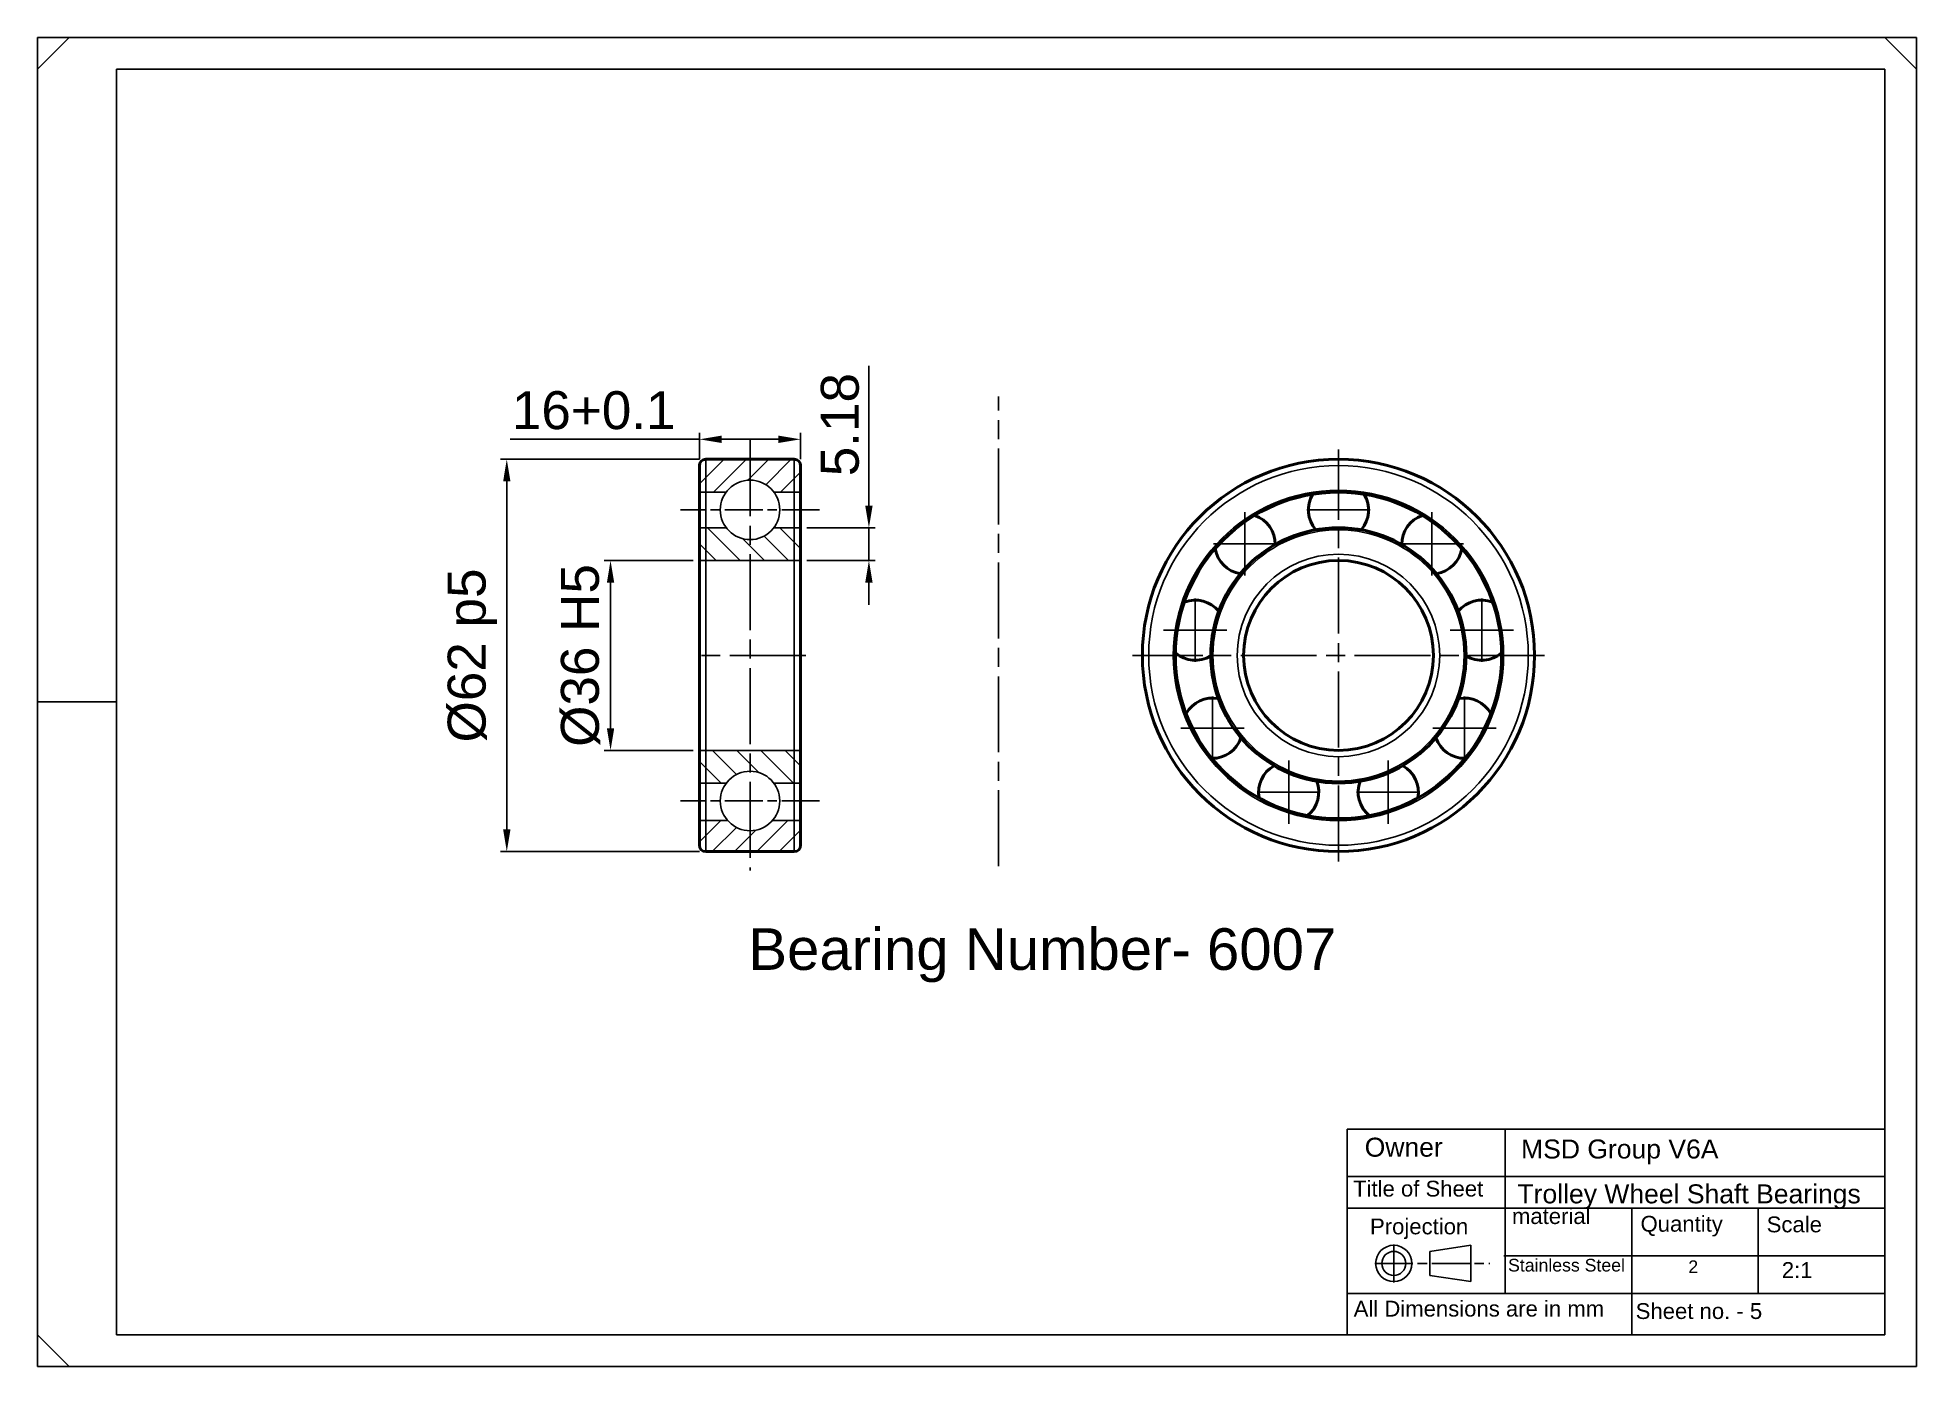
# Model space of a CAD drawing. Header units: millimetres. Extents: x -15074 to 21675, y -7568 to 6574.
# Drawn here: x -5386.6 to -5089.6, y 3465.1 to 3675.1 of the extents above; entities that cross this region are included whole.
import ezdxf

# ---------------------------------------------------------------- set-up
doc = ezdxf.new("R2010")
doc.units = ezdxf.units.MM
doc.linetypes.add('AM_ISO08W050', pattern=[18, 12, -1.5, 3, -1.5])
doc.linetypes.add('AM_ISO08W050x2', pattern=[9, 6, -0.75, 1.5, -0.75])
for name, color, linetype, lineweight in [('AM_0', 7, 'Continuous', 50), ('AM_4', 92, 'Continuous', 25), ('AM_5', 250, 'Continuous', 25), ('AM_7', 142, 'AM_ISO08W050', 25), ('AM_8', 1, 'Continuous', 25)]:
    doc.layers.add(name, color=color, linetype=linetype, lineweight=lineweight)
doc.styles.get("Standard").update_dxf_attribs({"font": 'arial.ttf'})
doc.dimstyles.new('AM_ISO$0', dxfattribs={"dimtxt": 3.5, "dimasz": 3.5, "dimexe": 1, "dimexo": 1, "dimgap": 1.5, "dimtad": 1, "dimdsep": 46, "dimtxsty": 'Standard', "dimcen": 0, "dimclrd": 256, "dimclre": 256, "dimclrt": 250, "dimadec": 0, "dimazin": 2, "dimtp": 0.1, "dimtm": 0.1, "dimtfac": 0.71, "dimtdec": 3, "dimtmove": 0, "dimatfit": 3, "dimfxl": 1, "dimlwd": -1, "dimlwe": -1, "dimarcsym": 1})
pattern_1 = [(45, (-9293.073, 1909.164), (-1.767767, 1.767767), [])]
pattern_2 = [(135, (-9293.073, 1909.164), (-1.9091883, -1.9091883), [])]

msp = doc.modelspace()

# ---------------------------------------------------------------- texts
at = {"attachment_point": 1}
for s, width, gutter_width, heights, insert, char_height in [('Bearing Number- 6007', 363.79611, 32.883, [0], (-5274.21, 3534.302), 6.57665), (' Owner', 21.09069, 6.25, [0], (-5177.94, 3501.209), 3), ('MSD Group V6A', 46.97471, 6.25, [0], (-5152.056, 3500.922), 3), ('Title of Sheet', 22.81629, 6.25, [0], (-5178.611, 3494.409), 2.5), ('Trolley Wheel Shaft Bearings', 62.15367, 6.25, [0], (-5152.631, 3493.834), 3), ('material', 18.93235, 6.25, [0], (-5153.494, 3490.065), 2.5), ('Projection', 22.90111, 12.5, [0], (-5175.937, 3488.439), 2.5), ('Quantity', 16.77668, 6.25, [0], (-5133.171, 3488.853), 2.5), ('Scale', 17.25601, 6.25, [0], (-5113.23, 3488.757), 2.5), ('Stainless Steel', 18.27824, 6.25, [0], (-5154.115, 3482.063), 2), ('2', 18.35806, 6.25, [0], (-5125.62, 3481.823), 2), ('\\pxi-3,l4,t4;2:1', 17.0613, 6.25, [0], (-5113.339, 3481.553), 2.5), ('All Dimensions are in mm', 48.26912, 6.25, [0], (-5178.515, 3475.443), 2.5), ('Sheet no. - 5', 36.3335, 6.25, [0.905], (-5133.937, 3475.06), 2.5)]:
    msp.add_mtext_dynamic_manual_height_columns(s, width=width, gutter_width=gutter_width, heights=heights, dxfattribs=dict(at, insert=insert, char_height=char_height))

# ---------------------------------------------------------------- blocks, each defined once
blk = doc.blocks.new('1_SKF_6206_PART3_1_0_in_SKF_6206_2')
at = {"layer": 'AM_0'}
for start, end in [(358.749, 70.9504), (189.0496, 261.251)]:
    blk.add_arc((-14.78, 17.62), 4.76, start, end, dxfattribs=at)
at = {"layer": 'AM_7'}
for p, q in [((-14.78, 12.62), (-14.78, 22.62)), ((-19.78, 17.62), (-9.78, 17.62))]:
    blk.add_line(p, q, dxfattribs=at)
blk = doc.blocks.new('2_SKF_6206_PART3_2_0_in_SKF_6206_2')
at = {"layer": 'AM_0'}
for start, end in [(38.749, 110.9504), (229.0496, 301.251)]:
    blk.add_arc((-22.65, 3.99), 4.76, start, end, dxfattribs=at)
at = {"layer": 'AM_7'}
for p, q in [((-22.65, -1.01), (-22.65, 8.99)), ((-27.65, 3.99), (-17.65, 3.99))]:
    blk.add_line(p, q, dxfattribs=at)
blk = doc.blocks.new('3_SKF_6206_PART3_3_0_in_SKF_6206_2')
at = {"layer": 'AM_0'}
for start, end in [(78.749, 150.9504), (269.0496, 341.251)]:
    blk.add_arc((-19.92, -11.5), 4.76, start, end, dxfattribs=at)
at = {"layer": 'AM_7'}
for p, q in [((-19.92, -16.5), (-19.92, -6.5)), ((-24.92, -11.5), (-14.92, -11.5))]:
    blk.add_line(p, q, dxfattribs=at)
blk = doc.blocks.new('4_SKF_6206_PART3_4_0_in_SKF_6206_2')
at = {"layer": 'AM_0'}
for start, end in [(118.749, 190.9504), (309.0496, 21.251)]:
    blk.add_arc((-7.87, -21.61), 4.76, start, end, dxfattribs=at)
at = {"layer": 'AM_7'}
for p, q in [((-7.87, -26.61), (-7.87, -16.61)), ((-12.87, -21.61), (-2.87, -21.61))]:
    blk.add_line(p, q, dxfattribs=at)
blk = doc.blocks.new('5_SKF_6206_PART3_5_0_in_SKF_6206_2')
at = {"layer": 'AM_0'}
for start, end in [(349.0496, 61.251), (158.749, 230.9504)]:
    blk.add_arc((7.87, -21.61), 4.76, start, end, dxfattribs=at)
at = {"layer": 'AM_7'}
for p, q in [((7.87, -26.61), (7.87, -16.61)), ((2.87, -21.61), (12.87, -21.61))]:
    blk.add_line(p, q, dxfattribs=at)
blk = doc.blocks.new('6_SKF_6206_PART3_6_0_in_SKF_6206_2')
at = {"layer": 'AM_0'}
for start, end in [(29.0496, 101.251), (198.749, 270.9504)]:
    blk.add_arc((19.92, -11.5), 4.76, start, end, dxfattribs=at)
at = {"layer": 'AM_7'}
for p, q in [((19.92, -16.5), (19.92, -6.5)), ((14.92, -11.5), (24.92, -11.5))]:
    blk.add_line(p, q, dxfattribs=at)
blk = doc.blocks.new('7_SKF_6206_PART3_7_0_in_SKF_6206_2')
at = {"layer": 'AM_0'}
for start, end in [(69.0496, 141.251), (238.749, 310.9504)]:
    blk.add_arc((22.65, 3.99), 4.76, start, end, dxfattribs=at)
at = {"layer": 'AM_7'}
for p, q in [((22.65, -1.01), (22.65, 8.99)), ((17.65, 3.99), (27.65, 3.99))]:
    blk.add_line(p, q, dxfattribs=at)
blk = doc.blocks.new('8_SKF_6206_PART3_8_0_in_SKF_6206_2')
at = {"layer": 'AM_0'}
for start, end in [(109.0496, 181.251), (278.749, 350.9504)]:
    blk.add_arc((14.78, 17.62), 4.76, start, end, dxfattribs=at)
at = {"layer": 'AM_7'}
for p, q in [((14.78, 12.62), (14.78, 22.62)), ((9.78, 17.62), (19.78, 17.62))]:
    blk.add_line(p, q, dxfattribs=at)
blk = doc.blocks.new('9_SKF_6206_PART3_9_0_in_SKF_6206_2')
at = {"layer": 'AM_0'}
for start, end in [(149.04964387, 221.2509816), (318.7490184, 30.95035613)]:
    blk.add_arc((0, 23), 4.7625, start, end, dxfattribs=at)
at = {"layer": 'AM_7'}
blk.add_line((-5.000625, 23), (5.000625, 23), dxfattribs=at)
blk = doc.blocks.new('10_SKF_6206_PART2_0_in_SKF_6206_2')
at = {"layer": 'AM_0'}
for radius in [31, 25.78]:
    blk.add_circle((0, 0), radius, dxfattribs=at)
at = {"layer": 'AM_4'}
for radius in [30, 26.11]:
    blk.add_circle((0, 0), radius, dxfattribs=at)
at = {"layer": 'AM_7'}
for p, q in [((0, -32.55), (0, 32.55)), ((-32.55, 0), (32.55, 0))]:
    blk.add_line(p, q, dxfattribs=at)
blk = doc.blocks.new('11_SKF_6206_PART1_0_in_SKF_6206_2')
at = {"layer": 'AM_0'}
for radius in [20.18, 15]:
    blk.add_circle((0, 0), radius, dxfattribs=at)
at = {"layer": 'AM_4'}
for radius in [19.85, 16]:
    blk.add_circle((0, 0), radius, dxfattribs=at)
blk = doc.blocks.new('6_SKF_6206_PART2_0_in_SKF_6206_0')
at = {"layer": 'AM_0'}
for p, q in [((0, 30), (0, -30)), ((15, 31), (1, 31)), ((16, 30), (16, -30)), ((1, -31), (15, -31))]:
    blk.add_line(p, q, dxfattribs=at)
for centre, start, end in [((1, 30), 90, 180), ((15, 30), 0, 90), ((1, -30), 180, 270), ((15, -30), 270, 360)]:
    blk.add_arc(centre, 1, start, end, dxfattribs=at)
at = {"layer": 'AM_4'}
for p, q in [((1, 31), (1, -31)), ((15, 31), (15, -31))]:
    blk.add_line(p, q, dxfattribs=at)
at = {"layer": 'AM_7'}
blk.add_line((-0.8, 0), (16.8, 0), dxfattribs=at)
blk = doc.blocks.new('*D357')
at = {"layer": 'AM_5', "linetype": 'ByBlock', "transparency": 16777216}
for p, q in [((-5282.94, 3592.42), (-5296.99, 3592.42)), ((-5295.99, 3588.92), (-5295.99, 3565.92)), ((-5282.94, 3562.42), (-5296.99, 3562.42))]:
    blk.add_line(p, q, dxfattribs=at)
at = {"layer": 'AM_5', "transparency": 16777216}
for points in [[(-5296.57, 3588.92), (-5295.41, 3588.92), (-5295.99, 3592.42)], [(-5296.57, 3565.92), (-5295.41, 3565.92), (-5295.99, 3562.42)]]:
    blk.add_solid(points, dxfattribs=at)
at = {"layer": 'Defpoints', "color": 0, "transparency": 16777216}
for p in [(-5281.94, 3592.42), (-5295.99, 3562.42), (-5281.94, 3562.42)]:
    blk.add_point(p, dxfattribs=at)
at = {"layer": 'AM_5', "color": 7, "transparency": 16777216, "insert": (-5300.72, 3577.42), "char_height": 6, "attachment_point": 5, "rotation": 90}
blk.add_mtext('%%C36{\\C250;{}{\\C250; H5}{{}}}', dxfattribs=at)
blk = doc.blocks.new('*D358')
at = {"layer": 'AM_5', "linetype": 'ByBlock', "transparency": 16777216}
for p, q in [((-5281.94, 3608.42), (-5313.39, 3608.42)), ((-5312.39, 3604.92), (-5312.39, 3549.92)), ((-5281.94, 3546.42), (-5313.39, 3546.42))]:
    blk.add_line(p, q, dxfattribs=at)
at = {"layer": 'AM_5', "transparency": 16777216}
for points in [[(-5312.97, 3604.92), (-5311.81, 3604.92), (-5312.39, 3608.42)], [(-5312.97, 3549.92), (-5311.81, 3549.92), (-5312.39, 3546.42)]]:
    blk.add_solid(points, dxfattribs=at)
at = {"layer": 'Defpoints', "color": 0, "transparency": 16777216}
for p in [(-5280.94, 3608.42), (-5312.39, 3546.42), (-5280.94, 3546.42)]:
    blk.add_point(p, dxfattribs=at)
at = {"layer": 'AM_5', "color": 7, "transparency": 16777216, "insert": (-5317.83, 3577.42), "char_height": 6, "attachment_point": 5, "rotation": 90}
blk.add_mtext('%%C62{\\C250;{}{\\C250; p5}{{}}}', dxfattribs=at)
blk = doc.blocks.new('*D359')
at = {"layer": 'AM_5', "linetype": 'ByBlock', "transparency": 16777216}
for p, q in [((-5281.94, 3611.58), (-5311.86, 3611.58)), ((-5281.94, 3608.42), (-5281.94, 3612.58)), ((-5269.44, 3611.58), (-5278.44, 3611.58)), ((-5265.94, 3608.42), (-5265.94, 3612.58))]:
    blk.add_line(p, q, dxfattribs=at)
at = {"layer": 'AM_5', "transparency": 16777216}
for points in [[(-5278.44, 3612.16), (-5278.44, 3611), (-5281.94, 3611.58)], [(-5269.44, 3612.16), (-5269.44, 3611), (-5265.94, 3611.58)]]:
    blk.add_solid(points, dxfattribs=at)
at = {"layer": 'Defpoints', "color": 0, "transparency": 16777216}
for p in [(-5281.94, 3611.58), (-5281.94, 3607.42), (-5265.94, 3607.42)]:
    blk.add_point(p, dxfattribs=at)
at = {"layer": 'AM_5', "color": 7, "transparency": 16777216, "insert": (-5298.65, 3616.14), "char_height": 6, "attachment_point": 5}
blk.add_mtext('16+0.1', dxfattribs=at)
blk = doc.blocks.new('*D360')
at = {"layer": 'AM_5', "linetype": 'ByBlock', "transparency": 16777216}
for p, q in [((-5255.15, 3601.1), (-5255.15, 3623.2)), ((-5264.94, 3597.6), (-5254.15, 3597.6)), ((-5255.15, 3592.42), (-5255.15, 3597.6)), ((-5264.94, 3592.42), (-5254.15, 3592.42)), ((-5255.15, 3588.92), (-5255.15, 3585.42))]:
    blk.add_line(p, q, dxfattribs=at)
at = {"layer": 'AM_5', "transparency": 16777216}
for points in [[(-5255.73, 3601.1), (-5254.56, 3601.1), (-5255.15, 3597.6)], [(-5255.73, 3588.92), (-5254.56, 3588.92), (-5255.15, 3592.42)]]:
    blk.add_solid(points, dxfattribs=at)
at = {"layer": 'Defpoints', "color": 0, "transparency": 16777216}
for p in [(-5265.94, 3597.6), (-5255.15, 3597.6), (-5265.94, 3592.42)]:
    blk.add_point(p, dxfattribs=at)
at = {"layer": 'AM_5', "color": 7, "transparency": 16777216, "insert": (-5259.71, 3613.9), "char_height": 6, "attachment_point": 5, "rotation": 90}
blk.add_mtext('5.18', dxfattribs=at)

# ---------------------------------------------------------------- dimensions: what is measured, and where the dimension line sits
at = {"layer": 'AM_5'}
for base, p1, p2, angle, text, override, picture, middle in [((-5255.146, 3597.605), (-5265.938, 3592.425), (-5265.938, 3597.605), 90, '5.18', {"dimtxt": 6, "dimpost": '', "dimclrt": 7}, '*D360', (-5259.71, 3613.903)), ((-5281.938, 3611.58), (-5265.938, 3607.425), (-5281.938, 3607.425), 180, '16+0.1', {"dimtxt": 6, "dimpost": '', "dimclrt": 7}, '*D359', (-5298.647, 3616.143)), ((-5312.389, 3546.425), (-5280.938, 3608.425), (-5280.938, 3546.425), 90, '%%C62{\\C250;{}{\\C250; p5}{{}}}', {"dimtxt": 6, "dimclrt": 7, "dimtp": 0.1, "dimtm": 0.1, "dimtdec": 3, "dimtzin": 8}, '*D358', (-5317.832, 3577.425))]:
    dim = msp.add_linear_dim(base=base, p1=p1, p2=p2, angle=angle, text=text, dimstyle='AM_ISO$0', override=override, dxfattribs=at)
    dim.commit()
    dim.dimension.update_dxf_attribs({"geometry": picture, "text_midpoint": middle})
dim = msp.add_linear_dim(base=(-5295.991, 3562.425), p1=(-5281.938, 3592.425), p2=(-5281.938, 3562.425), angle=90, text='%%C36{\\C250;{}{\\C250; H5}{{}}}', dimstyle='AM_ISO$0', override={"dimtxt": 6, "dimclrt": 7}, dxfattribs=at)
dim.commit()
dim.dimension.update_dxf_attribs({"geometry": '*D357', "text_midpoint": (-5295.991, 3577.425), "dimtype": 160})

# ---------------------------------------------------------------- hatches: boundary and pattern name
at = {"layer": 'AM_8', "true_color": 0x000000}
h = msp.add_hatch(dxfattribs=at)
h.set_pattern_fill('_U', color=18, scale=2.5, angle=45, style=0, pattern_type=0)
h.set_pattern_definition(pattern_1)
edge = h.paths.add_edge_path()
edge.add_arc((-5280.938, 3607.425), 1, 450, 540, ccw=False)
edge.add_line((-5280.938, 3608.425), (-5266.938, 3608.425))
edge.add_arc((-5266.938, 3607.425), 1, 360, 450, ccw=False)
edge.add_line((-5265.938, 3607.425), (-5265.938, 3603.2))
edge.add_line((-5265.938, 3603.2), (-5270.145, 3603.2))
edge.add_arc((-5273.938, 3600.425), 4.7, 396.18721, 503.81279)
edge.add_line((-5277.731, 3603.2), (-5281.938, 3603.2))
edge.add_line((-5281.938, 3603.2), (-5281.938, 3607.425))
h = msp.add_hatch(dxfattribs=at)
h.set_pattern_fill('_U', color=18, scale=2.7, angle=135, style=0, pattern_type=0)
h.set_pattern_definition(pattern_2)
edge = h.paths.add_edge_path()
edge.add_line((-5281.938, 3597.605), (-5277.698, 3597.605))
edge.add_arc((-5273.938, 3600.425), 4.7, 216.8699, 323.1301)
edge.add_line((-5270.178, 3597.605), (-5265.938, 3597.605))
edge.add_line((-5265.938, 3597.605), (-5265.938, 3592.425))
edge.add_line((-5265.938, 3592.425), (-5281.938, 3592.425))
edge.add_line((-5281.938, 3592.425), (-5281.938, 3597.605))
h = msp.add_hatch(dxfattribs=at)
h.set_pattern_fill('_U', color=18, scale=2.7, angle=135, style=0, pattern_type=0)
h.set_pattern_definition(pattern_2)
edge = h.paths.add_edge_path()
edge.add_line((-5277.698, 3557.245), (-5281.938, 3557.245))
edge.add_line((-5281.938, 3557.245), (-5281.938, 3562.425))
edge.add_line((-5281.938, 3562.425), (-5265.938, 3562.425))
edge.add_line((-5265.938, 3562.425), (-5265.938, 3557.245))
edge.add_line((-5265.938, 3557.245), (-5270.178, 3557.245))
edge.add_arc((-5273.938, 3554.425), 4.7, 396.8699, 503.1301)
h = msp.add_hatch(dxfattribs=at)
h.set_pattern_fill('_U', color=18, scale=2.5, angle=45, style=0, pattern_type=0)
h.set_pattern_definition(pattern_1)
edge = h.paths.add_edge_path()
edge.add_line((-5281.938, 3547.425), (-5281.938, 3551.316))
edge.add_line((-5281.938, 3551.316), (-5277.463, 3551.316))
edge.add_arc((-5273.938, 3554.425), 4.7, 221.40272, 318.59728)
edge.add_line((-5270.412, 3551.316), (-5265.938, 3551.316))
edge.add_line((-5265.938, 3551.316), (-5265.938, 3547.425))
edge.add_arc((-5266.938, 3547.425), 1, 270, 360, ccw=False)
edge.add_line((-5266.938, 3546.425), (-5280.938, 3546.425))
edge.add_arc((-5280.938, 3547.425), 1, 180, 270, ccw=False)

# ---------------------------------------------------------------- linework, layer by layer
for p, q in [((-5386.562, 3670.065), (-5381.562, 3675.065)), ((-5089.562, 3670.065), (-5094.562, 3675.065)), ((-5374.062, 3670.065), (-5374.062, 3665.065)), ((-5094.562, 3670.065), (-5094.562, 3665.065)), ((-5277.731, 3603.2), (-5281.938, 3603.2)), ((-5265.938, 3603.2), (-5270.145, 3603.2)), ((-5277.698, 3597.605), (-5281.938, 3597.605)), ((-5265.938, 3597.605), (-5270.178, 3597.605)), ((-5265.938, 3592.425), (-5281.938, 3592.425)), ((-5386.562, 3570.065), (-5374.062, 3570.065)), ((-5265.938, 3562.425), (-5281.938, 3562.425)), ((-5277.698, 3557.245), (-5281.938, 3557.245)), ((-5265.938, 3557.245), (-5270.178, 3557.245)), ((-5277.463, 3551.316), (-5281.938, 3551.316)), ((-5265.938, 3551.316), (-5270.412, 3551.316)), ((-5159.99, 3484.205), (-5166.464, 3483.24)), ((-5159.99, 3483.24), (-5159.99, 3484.205)), ((-5172.176, 3481.337), (-5172.176, 3481.337)), ((-5172.176, 3481.337), (-5172.176, 3481.337)), ((-5159.99, 3478.469), (-5166.464, 3479.434)), ((-5159.99, 3479.434), (-5159.99, 3478.469)), ((-5134.562, 3476.565), (-5134.562, 3470.065)), ((-5386.562, 3470.065), (-5381.562, 3465.065))]:
    msp.add_line(p, q)
for points in [[(-5386.562, 3675.065), (-5089.562, 3675.065), (-5089.562, 3465.065), (-5386.562, 3465.065)], [(-5179.562, 3502.565), (-5094.562, 3502.565), (-5094.562, 3470.065), (-5179.562, 3470.065)], [(-5179.562, 3470.065), (-5094.562, 3470.065), (-5094.562, 3495.065), (-5179.562, 3495.065)], [(-5179.562, 3470.065), (-5094.562, 3470.065), (-5094.562, 3490.065), (-5179.562, 3490.065)], [(-5114.562, 3490.065), (-5134.562, 3490.065), (-5134.562, 3476.565), (-5114.562, 3476.565)], [(-5094.562, 3490.065), (-5114.562, 3490.065), (-5114.562, 3476.565), (-5094.562, 3476.565)], [(-5179.562, 3470.065), (-5094.562, 3470.065), (-5094.562, 3476.565), (-5179.562, 3476.565)]]:
    msp.add_lwpolyline(points, close=True)
for points in [[(-5374.062, 3465.065), (-5386.562, 3465.065), (-5386.562, 3675.065), (-5374.062, 3675.065)], [(-5386.562, 3670.065), (-5386.562, 3675.065), (-5089.562, 3675.065), (-5089.562, 3670.065)], [(-5094.562, 3465.065), (-5089.562, 3465.065), (-5089.562, 3675.065), (-5094.562, 3675.065)], [(-5374.062, 3670.065), (-5374.062, 3470.065)], [(-5094.562, 3670.065), (-5374.062, 3670.065)], [(-5094.562, 3670.065), (-5094.562, 3470.065)], [(-5154.562, 3476.565), (-5154.562, 3502.565), (-5094.562, 3502.565), (-5094.562, 3470.065), (-5154.562, 3470.065)], [(-5179.562, 3482.565), (-5179.562, 3470.065), (-5094.562, 3470.065), (-5094.562, 3482.565), (-5154.782, 3482.565)], [(-5166.464, 3483.24), (-5166.464, 3481.337)], [(-5166.464, 3479.434), (-5166.464, 3481.337)], [(-5159.99, 3481.337), (-5159.99, 3483.24)], [(-5159.99, 3481.337), (-5159.99, 3479.434)], [(-5386.562, 3470.065), (-5386.562, 3465.065), (-5089.562, 3465.065), (-5089.562, 3470.065)], [(-5094.562, 3470.065), (-5374.062, 3470.065)]]:
    msp.add_lwpolyline(points)
for centre, radius in [((-5273.938, 3600.425), 4.7), ((-5273.938, 3554.425), 4.7), ((-5172.176, 3481.337), 2.868), ((-5172.176, 3481.337), 1.903)]:
    msp.add_circle(centre, radius)
at = {"layer": 'AM_7'}
msp.add_line((-5234.66, 3544.12), (-5234.66, 3618.337), dxfattribs=at)
at = {"layer": 'AM_7', "color": 3}
msp.add_line((-5273.938, 3611.425), (-5273.938, 3543.425), dxfattribs=at)
at = {"layer": 'AM_7', "linetype": 'AM_ISO08W050x2'}
for p, q in [((-5262.938, 3600.425), (-5284.938, 3600.425)), ((-5262.938, 3554.425), (-5284.938, 3554.425)), ((-5172.176, 3484.337), (-5172.176, 3477.84)), ((-5175.176, 3481.337), (-5156.99, 3481.337)), ((-5172.176, 3481.337), (-5172.176, 3481.337)), ((-5172.176, 3481.337), (-5172.176, 3481.337))]:
    msp.add_line(p, q, dxfattribs=at)

# ---------------------------------------------------------------- block references
at = {"xscale": -1}
for name, p in [('10_SKF_6206_PART2_0_in_SKF_6206_2', (-5180.922, 3577.425)), ('6_SKF_6206_PART2_0_in_SKF_6206_0', (-5265.938, 3577.425)), ('9_SKF_6206_PART3_9_0_in_SKF_6206_2', (-5180.922, 3577.425)), ('8_SKF_6206_PART3_8_0_in_SKF_6206_2', (-5180.922, 3577.425)), ('1_SKF_6206_PART3_1_0_in_SKF_6206_2', (-5180.922, 3577.425)), ('11_SKF_6206_PART1_0_in_SKF_6206_2', (-5180.922, 3577.425)), ('7_SKF_6206_PART3_7_0_in_SKF_6206_2', (-5180.922, 3577.425)), ('2_SKF_6206_PART3_2_0_in_SKF_6206_2', (-5180.922, 3577.425)), ('6_SKF_6206_PART3_6_0_in_SKF_6206_2', (-5180.922, 3577.425)), ('3_SKF_6206_PART3_3_0_in_SKF_6206_2', (-5180.922, 3577.425)), ('5_SKF_6206_PART3_5_0_in_SKF_6206_2', (-5180.922, 3577.425)), ('4_SKF_6206_PART3_4_0_in_SKF_6206_2', (-5180.922, 3577.425))]:
    msp.add_blockref(name, p, dxfattribs=at)

msp.set_redraw_order([(e.dxf.handle, doc.entitydb.next_handle()) for e in msp.query("TEXT MTEXT ATTDEF DIMENSION ARC_DIMENSION")])  # texts and dimensions are drawn at this point

doc.saveas('drawing.dxf')
